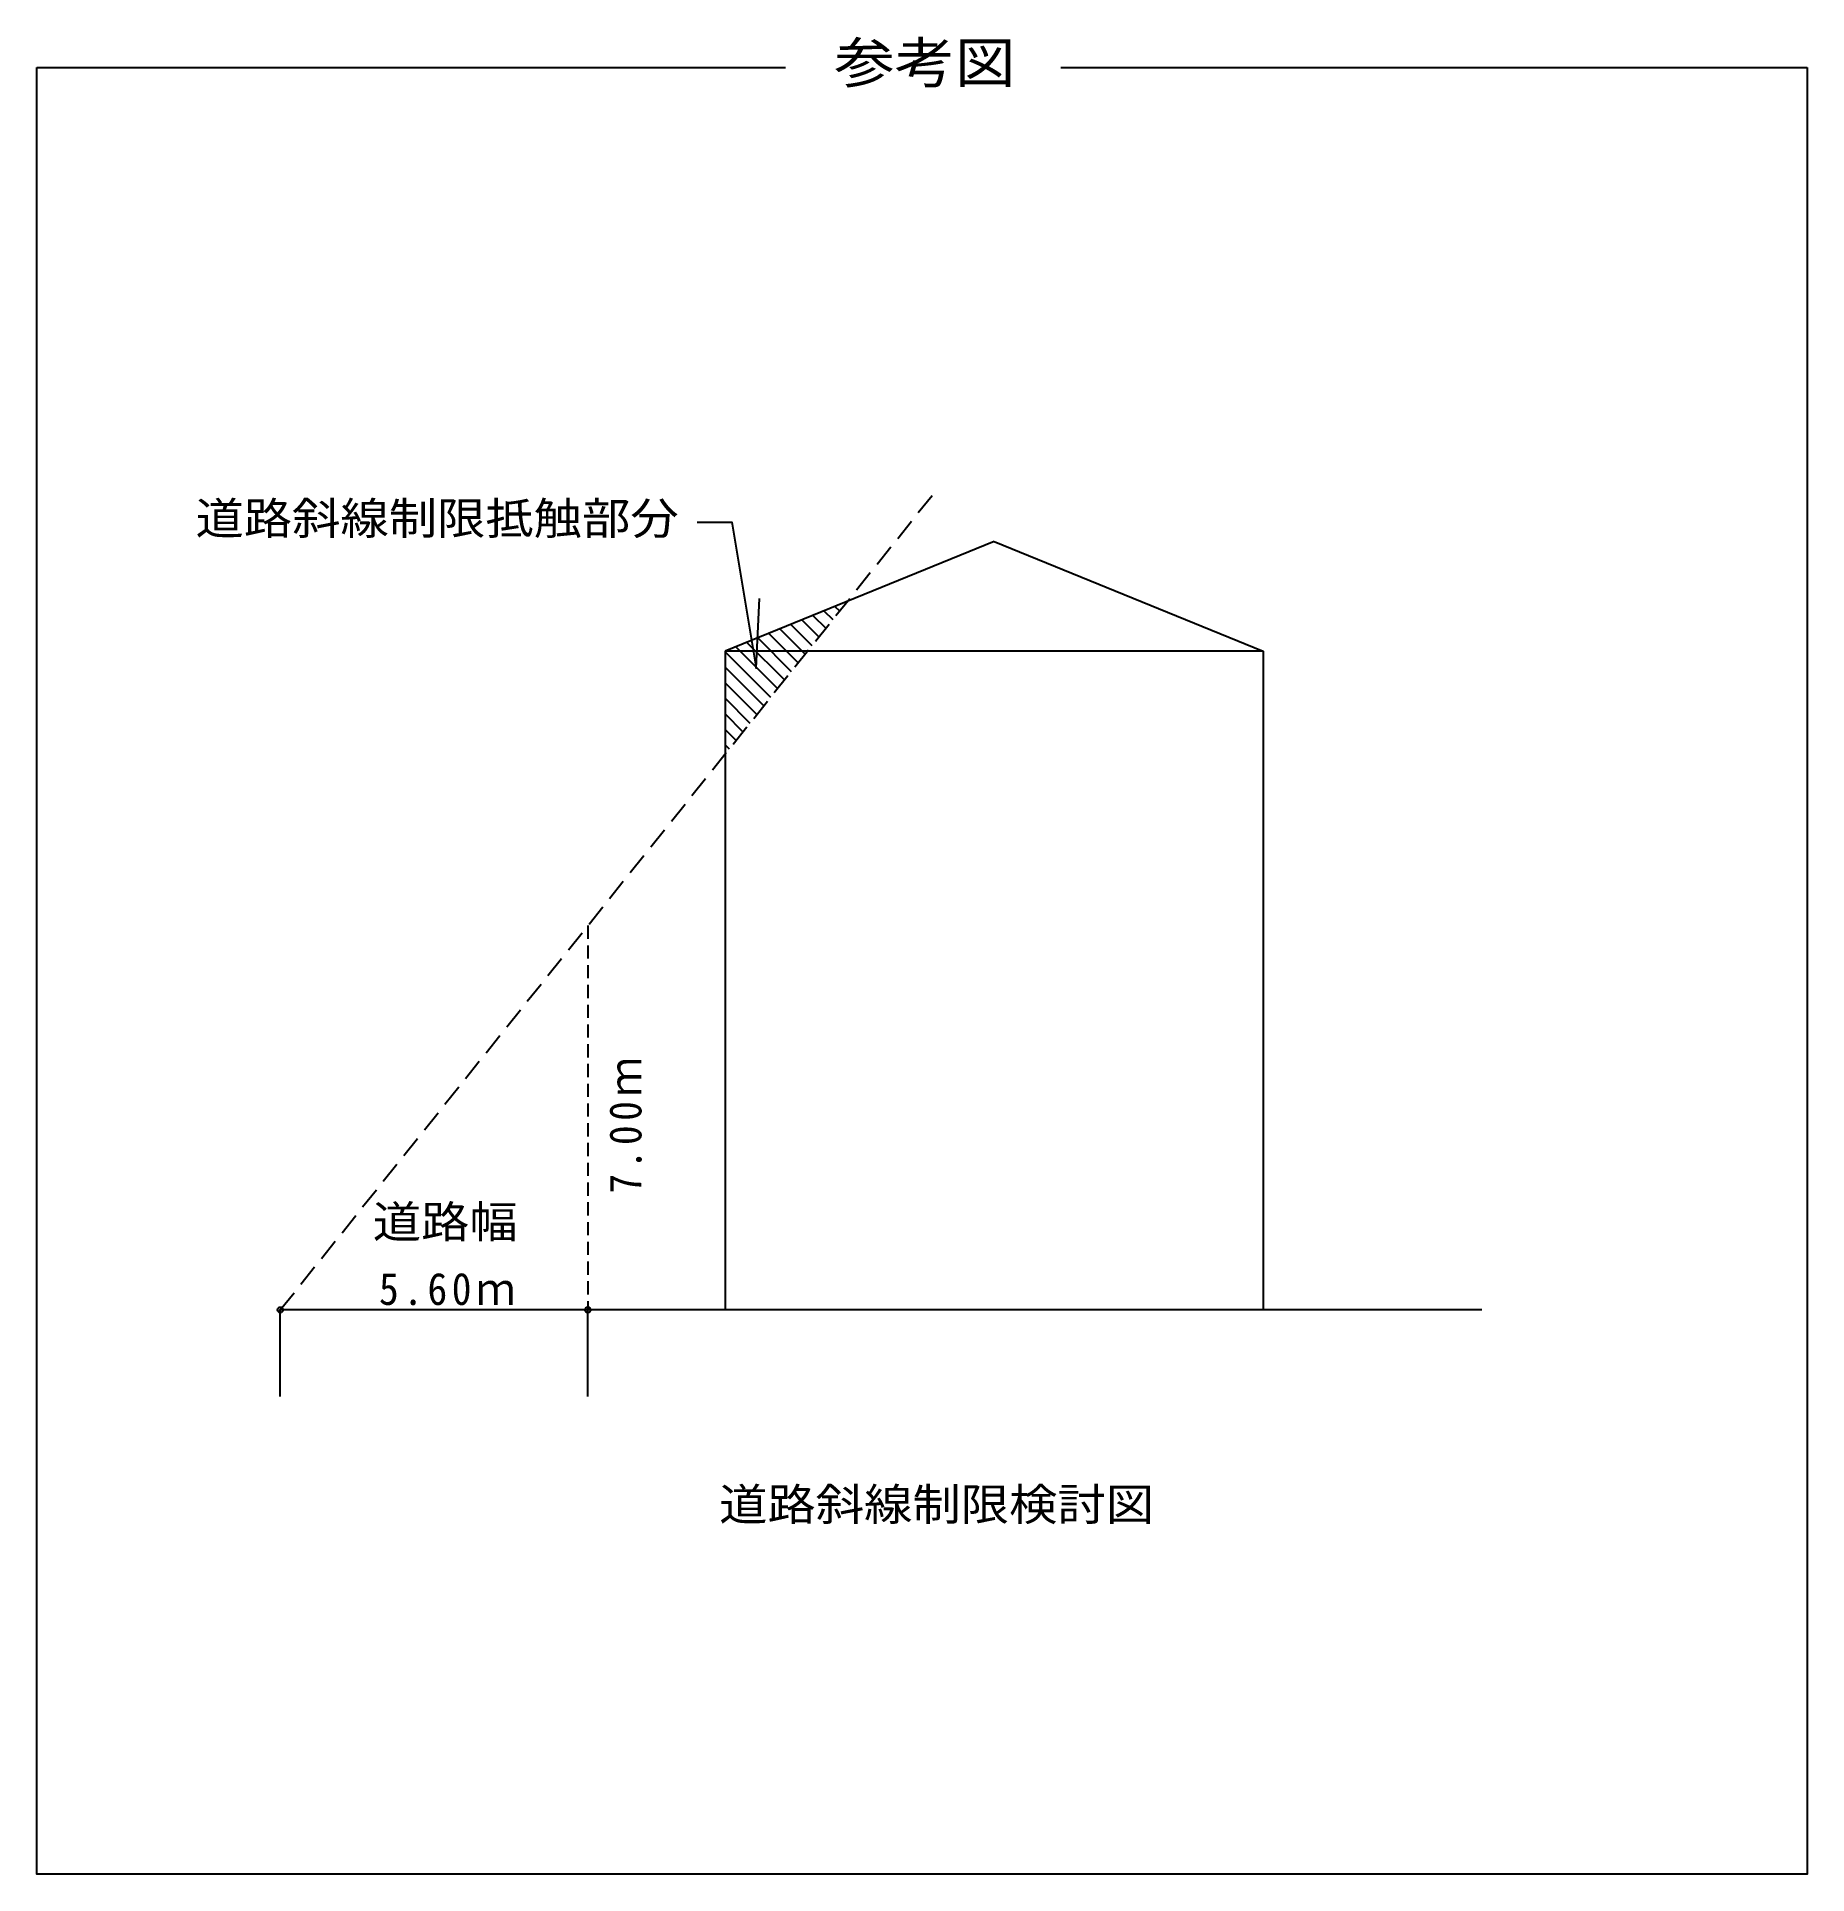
# Model space of a CAD drawing. Units: millimetres at full size, sheet at 1:200. Extents: x -99586 to 117532, y -64939 to 67268.
# Drawn here: x -99586 to -67342, y -64939 to -31463 of the extents above; entities that cross this region are included whole.
import ezdxf
from ezdxf.enums import TextEntityAlignment as Align

# ---------------------------------------------------------------- set-up
doc = ezdxf.new("R2010")
doc.units = ezdxf.units.MM
doc.header["$LTSCALE"] = 200
doc.header["$PDMODE"] = 32
doc.header["$PDSIZE"] = 100
doc.linetypes.add('DASHED1', pattern=[1.8, 1.2, -0.6])
doc.linetypes.add('DASHED2', pattern=[3, 2, -1])
doc.layers.add('0-F', color=6, linetype='Continuous')
doc.styles.add('ＭＳ ゴシック', font='')
doc.styles.get('ＭＳ ゴシック').set_extended_font_data('MS Gothic')

msp = doc.modelspace()

# ---------------------------------------------------------------- texts
at = {"layer": '0-F', "color": 3, "style": 'ＭＳ ゴシック', "width": 1.1}
msp.add_text('参考図', height=733.1, dxfattribs=at).set_placement((-85064.3, -32523), align=Align.BOTTOM_LEFT)
at = {"layer": '0-F', "color": 7, "style": 'ＭＳ ゴシック', "width": 1.1}
for s, p in [('道路斜線制限抵触部分', (-96695.5, -40706)), ('道路幅', (-93466.8, -53521.5)), ('道路斜線制限検討図', (-87159, -58669.7))]:
    msp.add_text(s, height=586.5, dxfattribs=at).set_placement(p, align=Align.BOTTOM_LEFT)
at = {"layer": '0-F', "color": 7, "insert": (-88564, -52537.5), "char_height": 586.5, "attachment_point": 7, "rotation": 90, "style": 'ＭＳ ゴシック'}
msp.add_mtext('\\T1.23;\\W0.9;7.00ｍ', dxfattribs=at)
at = {"layer": '0-F', "color": 7, "insert": (-93353.8, -54576.5), "char_height": 586.5, "attachment_point": 7, "style": 'ＭＳ ゴシック'}
msp.add_mtext('\\T1.23;\\W0.9;5.60ｍ', dxfattribs=at)

# ---------------------------------------------------------------- linework, layer by layer
at = {"layer": '0-F', "color": 3}
for p, q in [((-99586.3, -32023), (-85948, -32023)), ((-80934.4, -32023), (-67342.3, -32023))]:
    msp.add_line(p, q, dxfattribs=at)
at = {"layer": '0-F', "linetype": 'DASHED2'}
msp.add_line((-95150.7, -54656.7), (-83264.2, -39798.6), dxfattribs=at)
at = {"layer": '0-F', "color": 7}
for p, q in [((-82150.7, -40656.7), (-87050.7, -42656.7)), ((-82150.7, -40656.7), (-77250.7, -42656.7)), ((-87050.7, -42656.7), (-87050.7, -54656.7)), ((-77250.7, -42656.7), (-87050.7, -42656.7)), ((-77250.7, -42656.7), (-77250.7, -54656.7)), ((-73271.6, -54656.7), (-95150.7, -54656.7))]:
    msp.add_line(p, q, dxfattribs=at)
at = {"layer": '0-F'}
for p, q in [((-85049.5, -41839.9), (-84964.9, -41924.5)), ((-84848.7, -41757.9), (-84839.2, -41767.3)), ((-85853, -42167.8), (-85467.8, -42553)), ((-85652.1, -42085.8), (-85342.1, -42395.9)), ((-85451.3, -42003.9), (-85216.4, -42238.7)), ((-85250.4, -41921.9), (-85090.7, -42081.6)), ((-86656.4, -42495.8), (-85970.6, -43181.6)), ((-86455.5, -42413.8), (-85844.9, -43024.4)), ((-86254.7, -42331.8), (-85719.2, -42867.3)), ((-86053.8, -42249.8), (-85593.5, -42710.2)), ((-87050.7, -42667.1), (-86222, -43495.8)), ((-86857.3, -42577.7), (-86096.3, -43338.7)), ((-87050.7, -42950), (-86347.7, -43653)), ((-87050.7, -43232.8), (-86473.4, -43810.1)), ((-87050.7, -43515.7), (-86599.1, -43967.2)), ((-87050.7, -43798.5), (-86724.9, -44124.4)), ((-87050.7, -44081.3), (-86850.6, -44281.5)), ((-87050.7, -44364.2), (-86976.3, -44438.6))]:
    msp.add_line(p, q, dxfattribs=at)
at = {"layer": '0-F', "linetype": 'DASHED1'}
msp.add_line((-89550.7, -47656.7), (-89550.7, -54656.7), dxfattribs=at)
at = {"layer": '0-F', "color": 4}
for p, q in [((-95150.7, -56236.2), (-95150.7, -54656.7)), ((-89550.7, -56236.2), (-89550.7, -54656.7))]:
    msp.add_line(p, q, dxfattribs=at)
at = {"layer": '0-F', "color": 3}
msp.add_lwpolyline([(-67342.3, -32023), (-67342.3, -64938.8), (-99586.3, -64938.8), (-99586.3, -32023)], dxfattribs=at)
at = {"layer": '0-F', "color": 7}
msp.add_lwpolyline([(-87561.1, -40306), (-86928.1, -40306), (-86484.9, -42964.7), (-86421.6, -41698.6)], dxfattribs=at)
for p in [(-95150.7, -54656.7), (-89550.7, -54656.7)]:
    msp.add_point(p, dxfattribs=at)

msp.set_redraw_order([(e.dxf.handle, doc.entitydb.next_handle()) for e in msp.query("TEXT MTEXT ATTDEF DIMENSION ARC_DIMENSION")])  # texts and dimensions are drawn at this point

doc.saveas('drawing.dxf')
